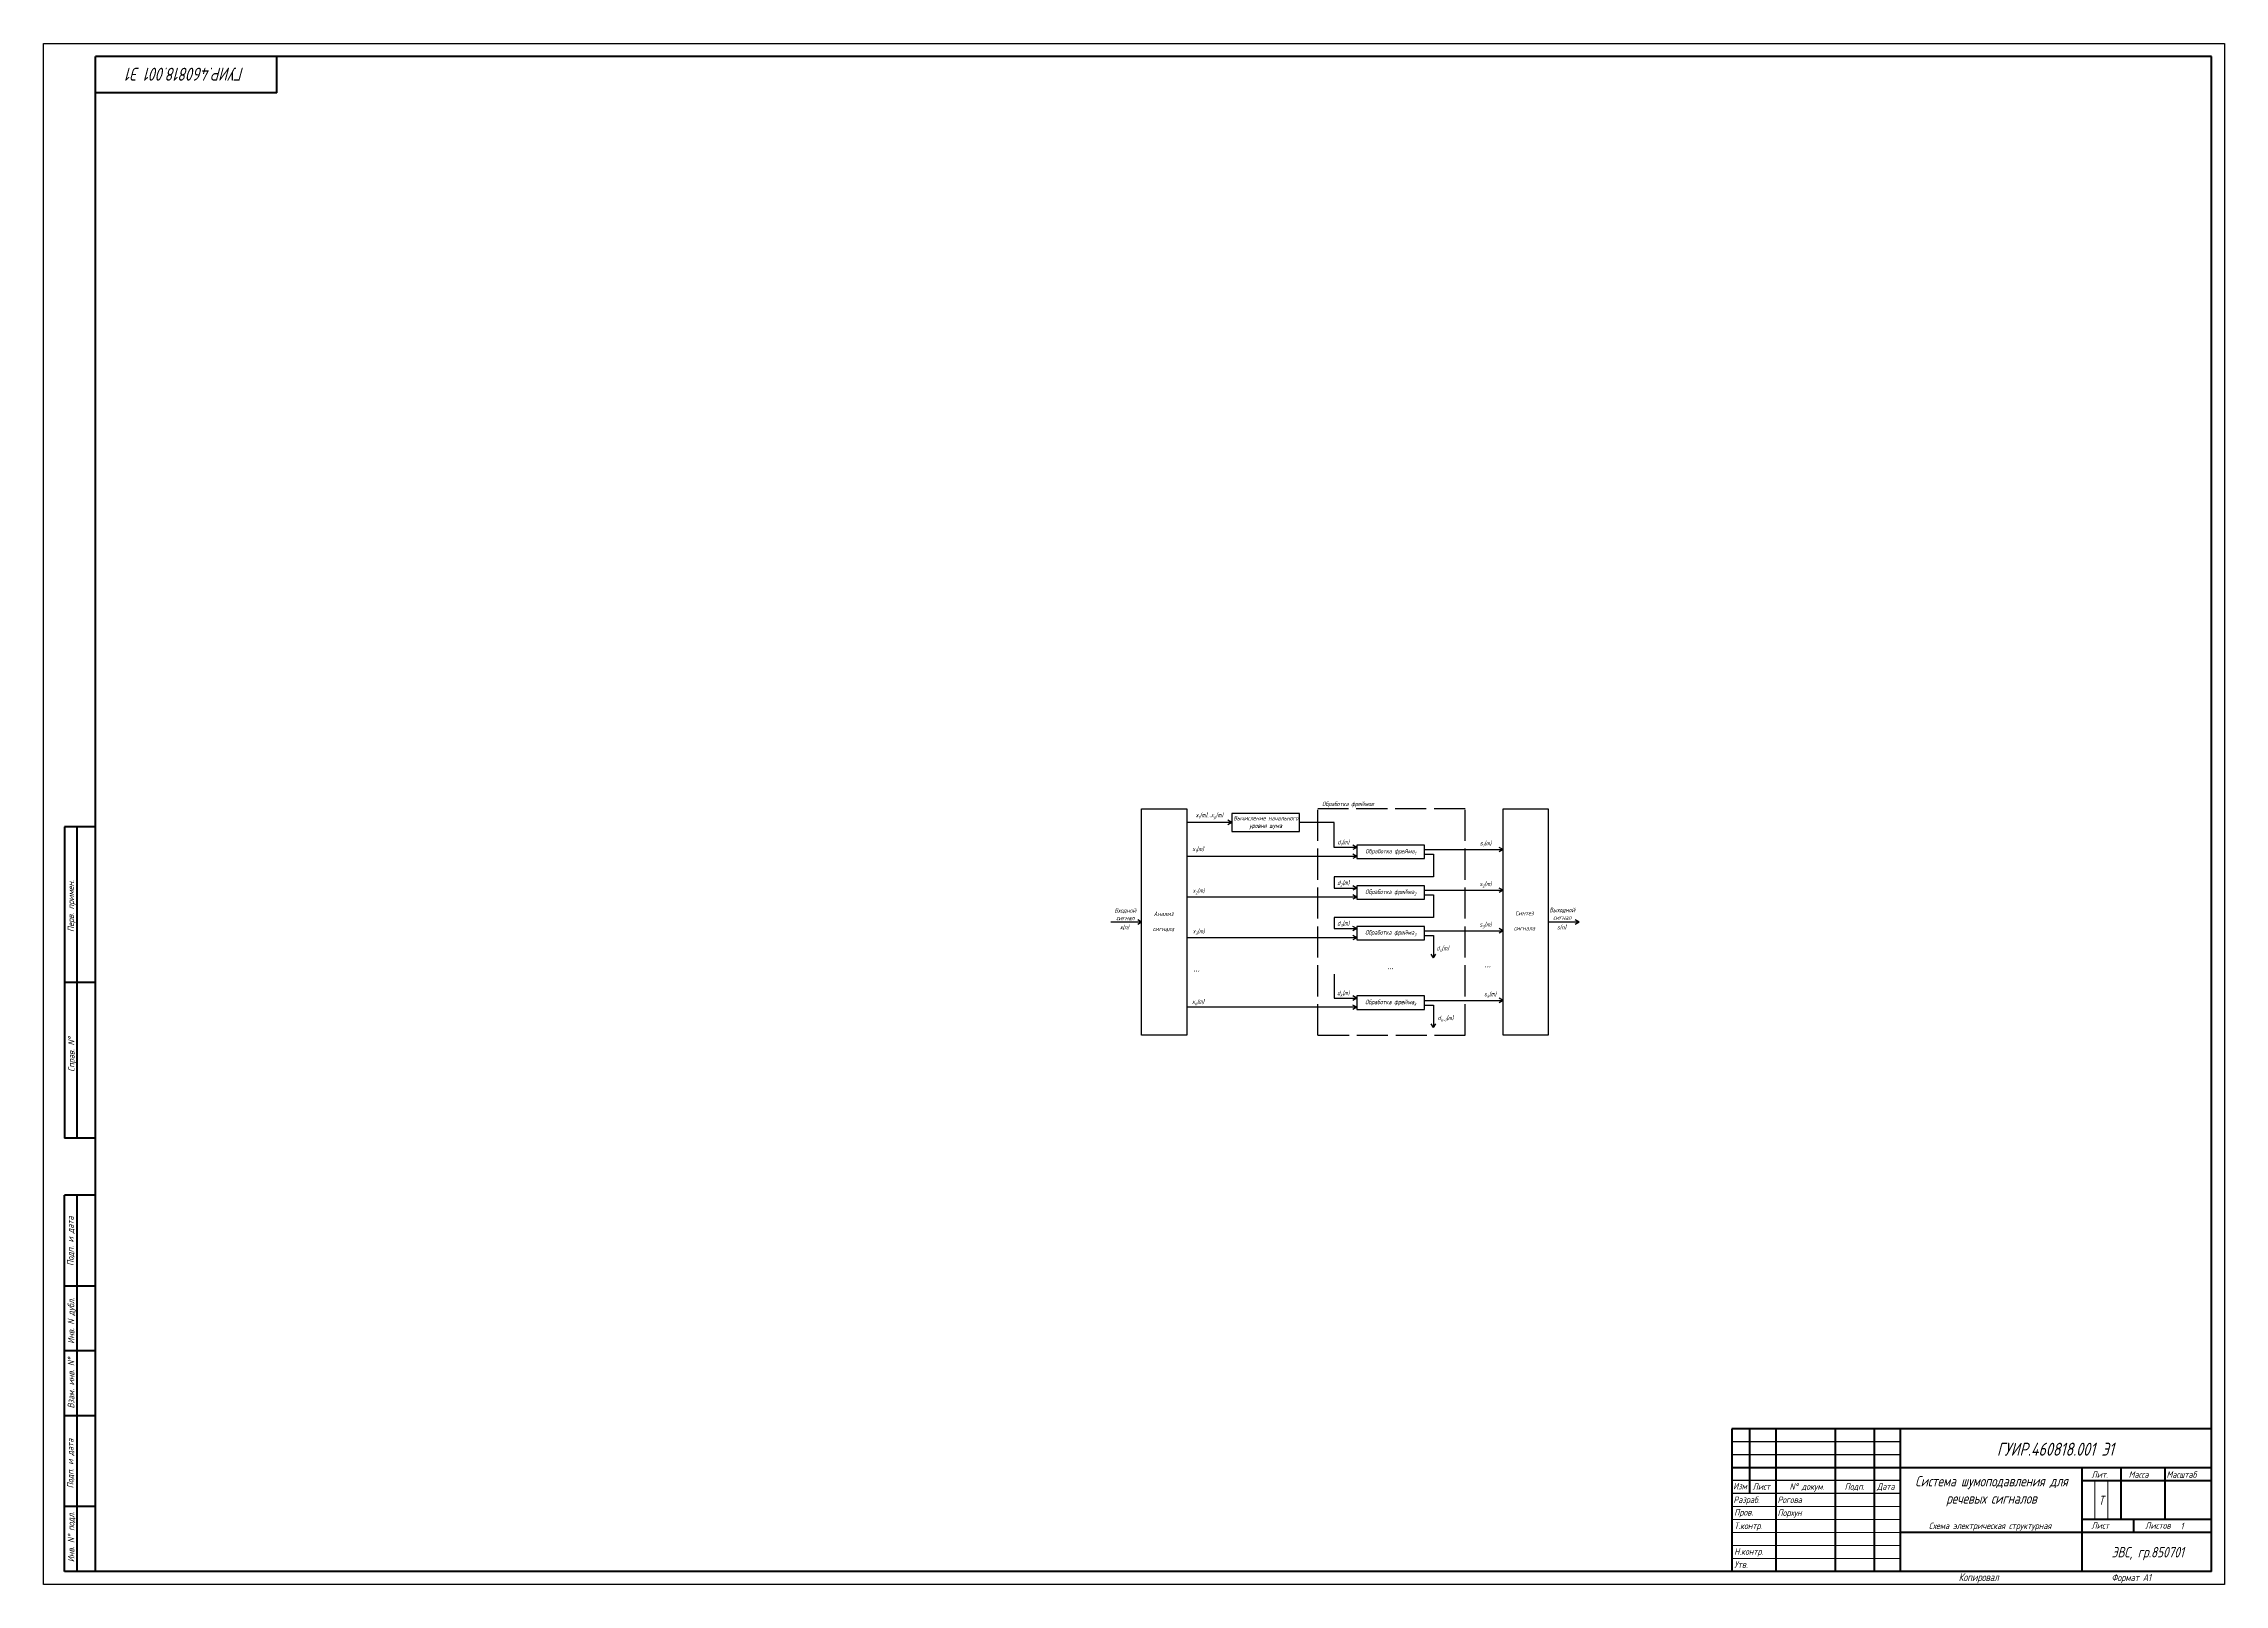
# Model space of a CAD drawing. Extents: x 1752 to 4486, y 50 to 696.
# Drawn here: x 1752 to 2593, y 74 to 668 of the extents above; entities that cross this region are included whole.
import ezdxf

# ---------------------------------------------------------------- set-up
doc = ezdxf.new("R2010")
doc.units = 0
doc.header["$MEASUREMENT"] = 0
doc.linetypes.add('ACAD_ISO02W100', pattern=[15, 12, -3])
doc.layers.get('0').update_dxf_attribs({"linetype": 'CONTINUOUS'})
doc.layers.add('KONTUR', color=7, linetype='CONTINUOUS')
for name, color, linetype, lineweight in [('Основная', 7, 'CONTINUOUS', 40), ('текст', 7, 'CONTINUOUS', 30), ('тонкая', 7, 'CONTINUOUS', 20)]:
    doc.layers.add(name, color=color, linetype=linetype, lineweight=lineweight)
doc.styles.add('стиль1', font='romans.shx', dxfattribs={"width": 0.75, "oblique": 15, "height": 3.5})

msp = doc.modelspace()

# ---------------------------------------------------------------- texts
at = {"style": 'стиль1'}
for s, width, gutter_width, heights, insert, char_height, attachment_point in [('\\A1;\\pxqc;x{\\H0.7x;\\S^ 1;}(m)...x{\\H0.7x;\\S^ p;}(m)', 11.1821, 3.05, [1.82], (2201.08, 369.89), 1.7405, 5), ('\\A1;\\pxqc;Обработка фреймов', 22.279, 3.05, [2.17], (2254.55, 374.24), 1.7405, 5), ('\\pxqc;Вычисление начального уровня шума', 26.1082, 3.05, [0], (2222.84, 367.28), 1.7405, 5), ('\\A1;\\pxqc;x{\\H0.7x;\\S^ 1;}(m)', 5.6418, 3.05, [1.82], (2196.73, 356.83), 1.7405, 5), ('\\A1;\\pxqc;d{\\H0.7x;\\S^ 1;}(m)', 5.6418, 3.05, [1.82], (2252.76, 359.44), 1.7405, 5), ('\\A1;\\pxqc;Обработка фрейма{\\H0.7x;\\S^ 1;}', 26.1082, 9.14, [5.22], (2271.03, 355.96), 1.7405, 5), ('\\A1;\\pxqc;s{\\H0.7x;\\S^ 1;}(m)', 5.6418, 3.05, [1.82], (2307.63, 359.03), 1.7405, 5), ('\\A1;\\pxqc;d{\\H0.7x;\\S^ 2;}(m)', 5.6418, 3.05, [1.82], (2252.76, 343.78), 1.7405, 5), ('\\A1;\\pxqc;x{\\H0.7x;\\S^ 2;}(m)', 5.6418, 3.05, [1.82], (2196.94, 340.75), 1.7405, 5), ('\\A1;\\pxqc;Обработка фрейма{\\H0.7x;\\S^ 2;}', 26.1082, 9.14, [5.22], (2271.03, 340.3), 1.7405, 5), ('\\A1;\\pxqc;s{\\H0.7x;\\S^ 2;}(m)', 5.6418, 3.05, [1.82], (2307.63, 343.37), 1.7405, 5), ('\\A1;\\pxqc;Входной \\Pсигнал ', 23.6251, 3.05, [8.36], (2168.71, 331.94), 1.7405, 5), ('\\pxqc;Анализ\\P\\Pсигнала', 11.407, 3.05, [9.7], (2177.69, 332.94), 1.7405, 1), ('\\A1;\\pxqc;d{\\H0.7x;\\S^ 3;}(m)', 5.6418, 3.05, [1.82], (2252.76, 328.11), 1.7405, 5), ('\\A1;\\pxqc;s{\\H0.7x;\\S^ 3;}(m)', 5.6418, 3.05, [1.82], (2307.63, 327.7), 1.7405, 5), ('\\pxqc;Синтез\\P\\Pсигнала', 11.2049, 3.05, [9.55], (2316.99, 333.22), 1.7405, 1), ('\\A1;\\pxqc;Выходной\\Pсигнал ', 24.4056, 3.05, [6.81], (2337.21, 332.11), 1.7405, 5), ('\\A1;\\pxqc;x{\\H0.7x;\\S^ 3;}(m)', 5.6418, 3.05, [1.82], (2196.94, 325.09), 1.7405, 5), ('\\A1;\\pxqc;Обработка фрейма{\\H0.7x;\\S^ 3;}', 26.1082, 9.14, [5.22], (2271.03, 324.63), 1.7405, 5), ('\\A1;\\pxqc;d{\\H0.7x;\\S^ 4;}(m)', 5.6418, 3.05, [1.82], (2291.05, 318.54), 1.7405, 5), ('\\A1;\\pxqc;...', 22.279, 3.05, [2.17], (2270.86, 312.45), 3.4811, 5), ('\\A1;\\pxqc;...', 22.279, 3.05, [2.17], (2308.41, 313.13), 3.4811, 5), ('\\A1;\\pxqc;...', 22.279, 3.05, [2.17], (2196.16, 311.5), 3.4811, 5), ('\\A1;\\pxqc;x{\\H0.7x;\\S^ k;}(m)', 5.6418, 3.05, [1.82], (2196.73, 297.95), 1.7405, 5), ('\\A1;\\pxqc;d{\\H0.7x;\\S^ k;}(m)', 5.6418, 3.05, [1.82], (2252.76, 301.28), 1.7405, 5), ('\\A1;\\pxqc;Обработка фрейма{\\H0.7x;\\S^ k;}', 26.1082, 9.14, [5.22], (2271.03, 297.8), 1.7405, 5), ('\\A1;\\pxqc;s{\\H0.7x;\\S^ k;}(m)', 5.6418, 3.05, [1.82], (2309.37, 300.86), 1.7405, 5), ('\\A1;\\pxqc;d{\\H0.7x;\\S^ k+1;}(m)', 5.6418, 3.05, [1.82], (2292.18, 291.7), 1.7405, 5)]:
    msp.add_mtext_dynamic_manual_height_columns(s, width=width, gutter_width=gutter_width, heights=heights, dxfattribs=dict(at, insert=insert, char_height=char_height, attachment_point=attachment_point))
at = {"char_height": 1.741, "attachment_point": 1, "style": 'стиль1'}
for s, insert, width in [('s(n)', (2335.15, 327.82), 3.9583), ('x(n)', (2166.56, 327.8), 4.0283)]:
    msp.add_mtext(s, dxfattribs=dict(at, insert=insert, width=width))
at = {"layer": 'текст', "style": 'стиль1', "oblique": 15, "width": 0.75}
for s, p in [('Перв. примен.', (1763.29, 325.08)), ('Справ. N%%d', (1763.45, 271.2)), ('Подп. и дата', (1763.11, 196.34)), ('Инв. N дубл.', (1763.36, 166.32)), ('Взам. инв. N%%d', (1763.36, 141.39)), ('Подп. и дата', (1763.06, 110.6)), ('Инв. N%%d подл.', (1763.36, 82.14))]:
    msp.add_text(s, height=2.5, rotation=90, dxfattribs=at).set_placement(p)
for s, height, p in [('Изм', 2.5, (2403.08, 110.18)), ('Лист', 2.5, (2410.56, 110.03)), ('N%%d докум. ', 2.5, (2424.84, 110.03)), ('Подп.', 2.5, (2446.09, 110.03)), ('Дата', 2.5, (2458.55, 110.03)), ('Лит.', 2.5, (2541.26, 114.64)), ('Масса', 2.5, (2555.63, 114.64)), ('Масштаб', 2.5, (2570.22, 114.64)), ('Разраб.', 2.5, (2403.2, 104.93)), ('Пров.', 2.5, (2403.5, 100.1)), ('Рогова', 2.5, (2420.2, 104.93)), ('Порхун', 2.5, (2420.2, 99.93)), ('Т.контр.', 2.5, (2403.5, 94.9)), ('Лист', 2.5, (2541.26, 95.02)), ('Листов', 2.5, (2561.98, 95.02)), ('Н.контр.', 2.5, (2403.5, 84.98)), ('Утв.', 2.5, (2403.5, 79.96)), ('Копировал', 3, (2490.07, 74.82)), ('Формат А1', 2.75, (2549, 74.82))]:
    msp.add_text(s, height=height, dxfattribs=at).set_placement(p)
at = {"layer": 'текст', "insert": (1806.31, 655.79), "char_height": 5, "attachment_point": 5, "rotation": 180, "style": 'стиль1'}
msp.add_mtext_dynamic_manual_height_columns('\\pxqc,t13;ГУИР.460818.001 Э1', width=119.6512, gutter_width=75, heights=[14.84], dxfattribs=at)
at = {"layer": 'текст', "attachment_point": 5, "style": 'стиль1'}
for s, width, gutter_width, heights, insert, char_height in [('\\pxqc,t13;ГУИР.460818.001 Э1', 119.6512, 75, [14.84], (2527.36, 125.68), 5), ('\\pxqc,t13;Система шумоподавления для речевых сигналов', 68.0243, 75, [16.93], (2502.71, 109.47), 4), ('\\pxqc;Т', 5.0097, 17.5, [14.69], (2545.03, 105.97), 3.5), ('\\pxqc,t13;Схема электрическая структурная', 68.0243, 75, [0], (2502.17, 95.81), 2.5), ('1', 7.152, 17.5, [3.18], (2576.21, 96.07), 2.5), ('\\pxqc,t13;ЭВС, гр.850701', 68.0243, 75, [16.93], (2562.99, 85.42), 4)]:
    msp.add_mtext_dynamic_manual_height_columns(s, width=width, gutter_width=gutter_width, heights=heights, dxfattribs=dict(at, insert=insert, char_height=char_height))

# ---------------------------------------------------------------- linework, layer by layer
for p, q in [((2174.97, 285.24), (2174.97, 372.5)), ((2174.97, 372.5), (2192.38, 372.5)), ((2192.38, 372.5), (2192.38, 285.24)), ((2235.89, 370.76), (2209.78, 370.76)), ((2209.78, 370.76), (2209.78, 363.8)), ((2235.89, 363.8), (2235.89, 370.76)), ((2314.38, 285.24), (2314.38, 372.5)), ((2314.38, 372.5), (2331.78, 372.5)), ((2331.78, 372.5), (2331.78, 285.24)), ((2209.78, 367.28), (2192.38, 367.28)), ((2209.78, 367.28), (2208.27, 368.15)), ((2209.78, 367.28), (2208.27, 366.41)), ((2209.78, 363.8), (2235.89, 363.8)), ((2249.28, 367.28), (2235.89, 367.28)), ((2249.28, 357.7), (2249.28, 367.28)), ((2257.98, 354.22), (2192.38, 354.22)), ((2257.98, 357.7), (2249.28, 357.7)), ((2257.98, 357.7), (2256.47, 358.57)), ((2257.98, 357.7), (2256.47, 356.83)), ((2257.98, 354.22), (2256.47, 355.09)), ((2257.98, 354.22), (2256.47, 353.35)), ((2257.98, 358.57), (2257.98, 353.35)), ((2284.09, 358.57), (2257.98, 358.57)), ((2257.98, 353.35), (2284.09, 353.35)), ((2284.09, 353.35), (2284.09, 358.57)), ((2284.09, 356.83), (2314.38, 356.83)), ((2284.09, 355.09), (2287.57, 355.09)), ((2287.57, 355.09), (2287.57, 346.39)), ((2314.38, 356.83), (2312.87, 357.7)), ((2314.38, 356.83), (2312.87, 355.96)), ((2287.57, 346.39), (2249.28, 346.39)), ((2249.28, 346.39), (2249.28, 342.04)), ((2257.98, 338.56), (2192.38, 338.56)), ((2249.28, 342.04), (2257.98, 342.04)), ((2257.98, 342.04), (2256.47, 342.91)), ((2257.98, 342.04), (2256.47, 341.17)), ((2257.98, 338.56), (2256.47, 339.43)), ((2257.98, 338.56), (2256.47, 337.69)), ((2257.98, 342.91), (2257.98, 337.69)), ((2284.09, 342.91), (2257.98, 342.91)), ((2257.98, 337.69), (2284.09, 337.69)), ((2284.09, 337.69), (2284.09, 342.91)), ((2284.09, 341.17), (2314.38, 341.17)), ((2284.09, 339.43), (2287.57, 339.43)), ((2287.57, 339.43), (2287.57, 330.73)), ((2314.38, 341.17), (2312.87, 342.04)), ((2314.38, 341.17), (2312.87, 340.3)), ((2174.97, 328.87), (2163.07, 328.87)), ((2174.97, 328.87), (2173.46, 329.74)), ((2174.97, 328.87), (2173.46, 328)), ((2287.57, 330.73), (2249.28, 330.73)), ((2249.28, 330.73), (2249.28, 326.37)), ((2343.73, 328.87), (2331.78, 328.87)), ((2343.73, 328.87), (2342.23, 329.74)), ((2343.73, 328.87), (2342.23, 328)), ((2257.98, 322.89), (2192.38, 322.89)), ((2249.28, 326.37), (2257.98, 326.37)), ((2257.98, 326.37), (2256.47, 327.24)), ((2257.98, 326.37), (2256.47, 325.5)), ((2257.98, 322.89), (2256.47, 323.76)), ((2257.98, 322.89), (2256.47, 322.02)), ((2257.98, 327.24), (2257.98, 322.02)), ((2284.09, 327.24), (2257.98, 327.24)), ((2257.98, 322.02), (2284.09, 322.02)), ((2284.09, 322.02), (2284.09, 327.24)), ((2284.09, 325.5), (2314.38, 325.5)), ((2284.09, 323.76), (2287.57, 323.76)), ((2287.57, 323.76), (2287.57, 315.06)), ((2314.38, 325.5), (2312.87, 326.37)), ((2314.38, 325.5), (2312.87, 324.63)), ((2287.57, 315.06), (2286.7, 316.57)), ((2287.57, 315.06), (2288.44, 316.57)), ((2249.28, 308.81), (2249.28, 299.54)), ((2257.98, 296.06), (2192.38, 296.06)), ((2249.28, 299.54), (2257.98, 299.54)), ((2257.98, 299.54), (2256.47, 300.41)), ((2257.98, 299.54), (2256.47, 298.67)), ((2257.98, 296.06), (2256.47, 296.93)), ((2257.98, 296.06), (2256.47, 295.19)), ((2257.98, 300.41), (2257.98, 295.19)), ((2284.09, 300.41), (2257.98, 300.41)), ((2257.98, 295.19), (2284.09, 295.19)), ((2284.09, 295.19), (2284.09, 300.41)), ((2284.09, 298.67), (2314.38, 298.67)), ((2284.09, 296.93), (2287.57, 296.93)), ((2287.57, 296.93), (2287.57, 288.22)), ((2314.38, 298.67), (2312.87, 299.54)), ((2314.38, 298.67), (2312.87, 297.8)), ((2287.57, 288.22), (2286.7, 289.73)), ((2287.57, 288.22), (2288.44, 289.73)), ((2192.38, 285.24), (2174.97, 285.24)), ((2331.78, 285.24), (2314.38, 285.24)), ((2467.54, 128.57), (2402.54, 128.57)), ((2467.54, 123.57), (2402.54, 123.57)), ((2467.54, 113.57), (2402.54, 113.57)), ((2467.54, 108.57), (2402.54, 108.57)), ((2537.54, 78.57), (2537.54, 78.57))]:
    msp.add_line(p, q)
at = {"linetype": 'ACAD_ISO02W100'}
for p, q in [((2299.77, 372.5), (2242.98, 372.5)), ((2242.98, 285.24), (2242.98, 372.5)), ((2299.77, 285.24), (2299.77, 372.5)), ((2242.98, 285.24), (2299.77, 285.24))]:
    msp.add_line(p, q, dxfattribs=at)
at = {"layer": 'KONTUR'}
for p, q in [((1751.54, 73.57), (1751.54, 667.57)), ((1751.54, 667.57), (2592.54, 667.57)), ((2592.54, 667.57), (2592.54, 73.57)), ((2592.54, 73.57), (1751.54, 73.57))]:
    msp.add_line(p, q, dxfattribs=at)
at = {"layer": 'Основная'}
for p, q in [((1771.54, 118.57), (1771.54, 662.57)), ((2587.54, 662.57), (1771.54, 662.57)), ((1841.54, 648.57), (1841.54, 662.57)), ((2587.54, 78.57), (2587.54, 662.57)), ((1841.54, 648.57), (1771.54, 648.57)), ((1759.54, 365.57), (1759.54, 245.57)), ((1771.54, 365.57), (1759.54, 365.57)), ((1764.54, 245.57), (1764.54, 365.57)), ((1771.54, 305.57), (1759.54, 305.57)), ((1771.54, 245.57), (1759.54, 245.57)), ((1759.54, 78.57), (1759.54, 223.57)), ((1771.54, 223.57), (1759.54, 223.57)), ((1764.54, 78.57), (1764.54, 223.57)), ((1771.54, 188.57), (1759.54, 188.57)), ((1771.54, 163.57), (1759.54, 163.57)), ((1771.54, 138.57), (1759.54, 138.57)), ((2402.54, 133.57), (2402.54, 78.57)), ((2587.54, 133.57), (2402.54, 133.57)), ((2409.54, 108.57), (2409.54, 133.57)), ((2419.54, 133.57), (2419.54, 78.57)), ((2442.54, 78.57), (2442.54, 133.57)), ((2457.54, 133.57), (2457.54, 78.57)), ((2467.54, 133.57), (2467.54, 78.57)), ((1771.54, 78.57), (1771.54, 118.57)), ((2402.54, 118.57), (2587.54, 118.57)), ((2537.54, 118.57), (2537.54, 78.57)), ((2552.54, 118.57), (2552.54, 98.57)), ((2569.54, 118.57), (2569.54, 98.57)), ((2537.54, 113.57), (2587.54, 113.57)), ((1771.54, 103.57), (1759.54, 103.57)), ((2587.54, 93.57), (2467.54, 93.57)), ((2587.54, 98.57), (2537.54, 98.57)), ((2557.54, 98.57), (2557.54, 93.57)), ((2587.54, 78.57), (1759.54, 78.57))]:
    msp.add_line(p, q, dxfattribs=at)
at = {"layer": 'тонкая'}
for p, q in [((2542.53, 113.36), (2542.53, 98.57)), ((2547.6, 113.36), (2547.6, 98.57)), ((2402.54, 103.57), (2467.54, 103.57)), ((2467.54, 98.57), (2402.54, 98.57)), ((2467.54, 93.57), (2402.54, 93.57))]:
    msp.add_line(p, q, dxfattribs=at)
for points in [[(2402.54, 88.57), (2467.54, 88.57)], [(2402.54, 83.57), (2467.54, 83.57)]]:
    msp.add_lwpolyline(points, dxfattribs=at)

msp.set_redraw_order([(e.dxf.handle, doc.entitydb.next_handle()) for e in msp.query("TEXT MTEXT ATTDEF DIMENSION ARC_DIMENSION")])  # texts and dimensions are drawn at this point

doc.saveas('drawing.dxf')
